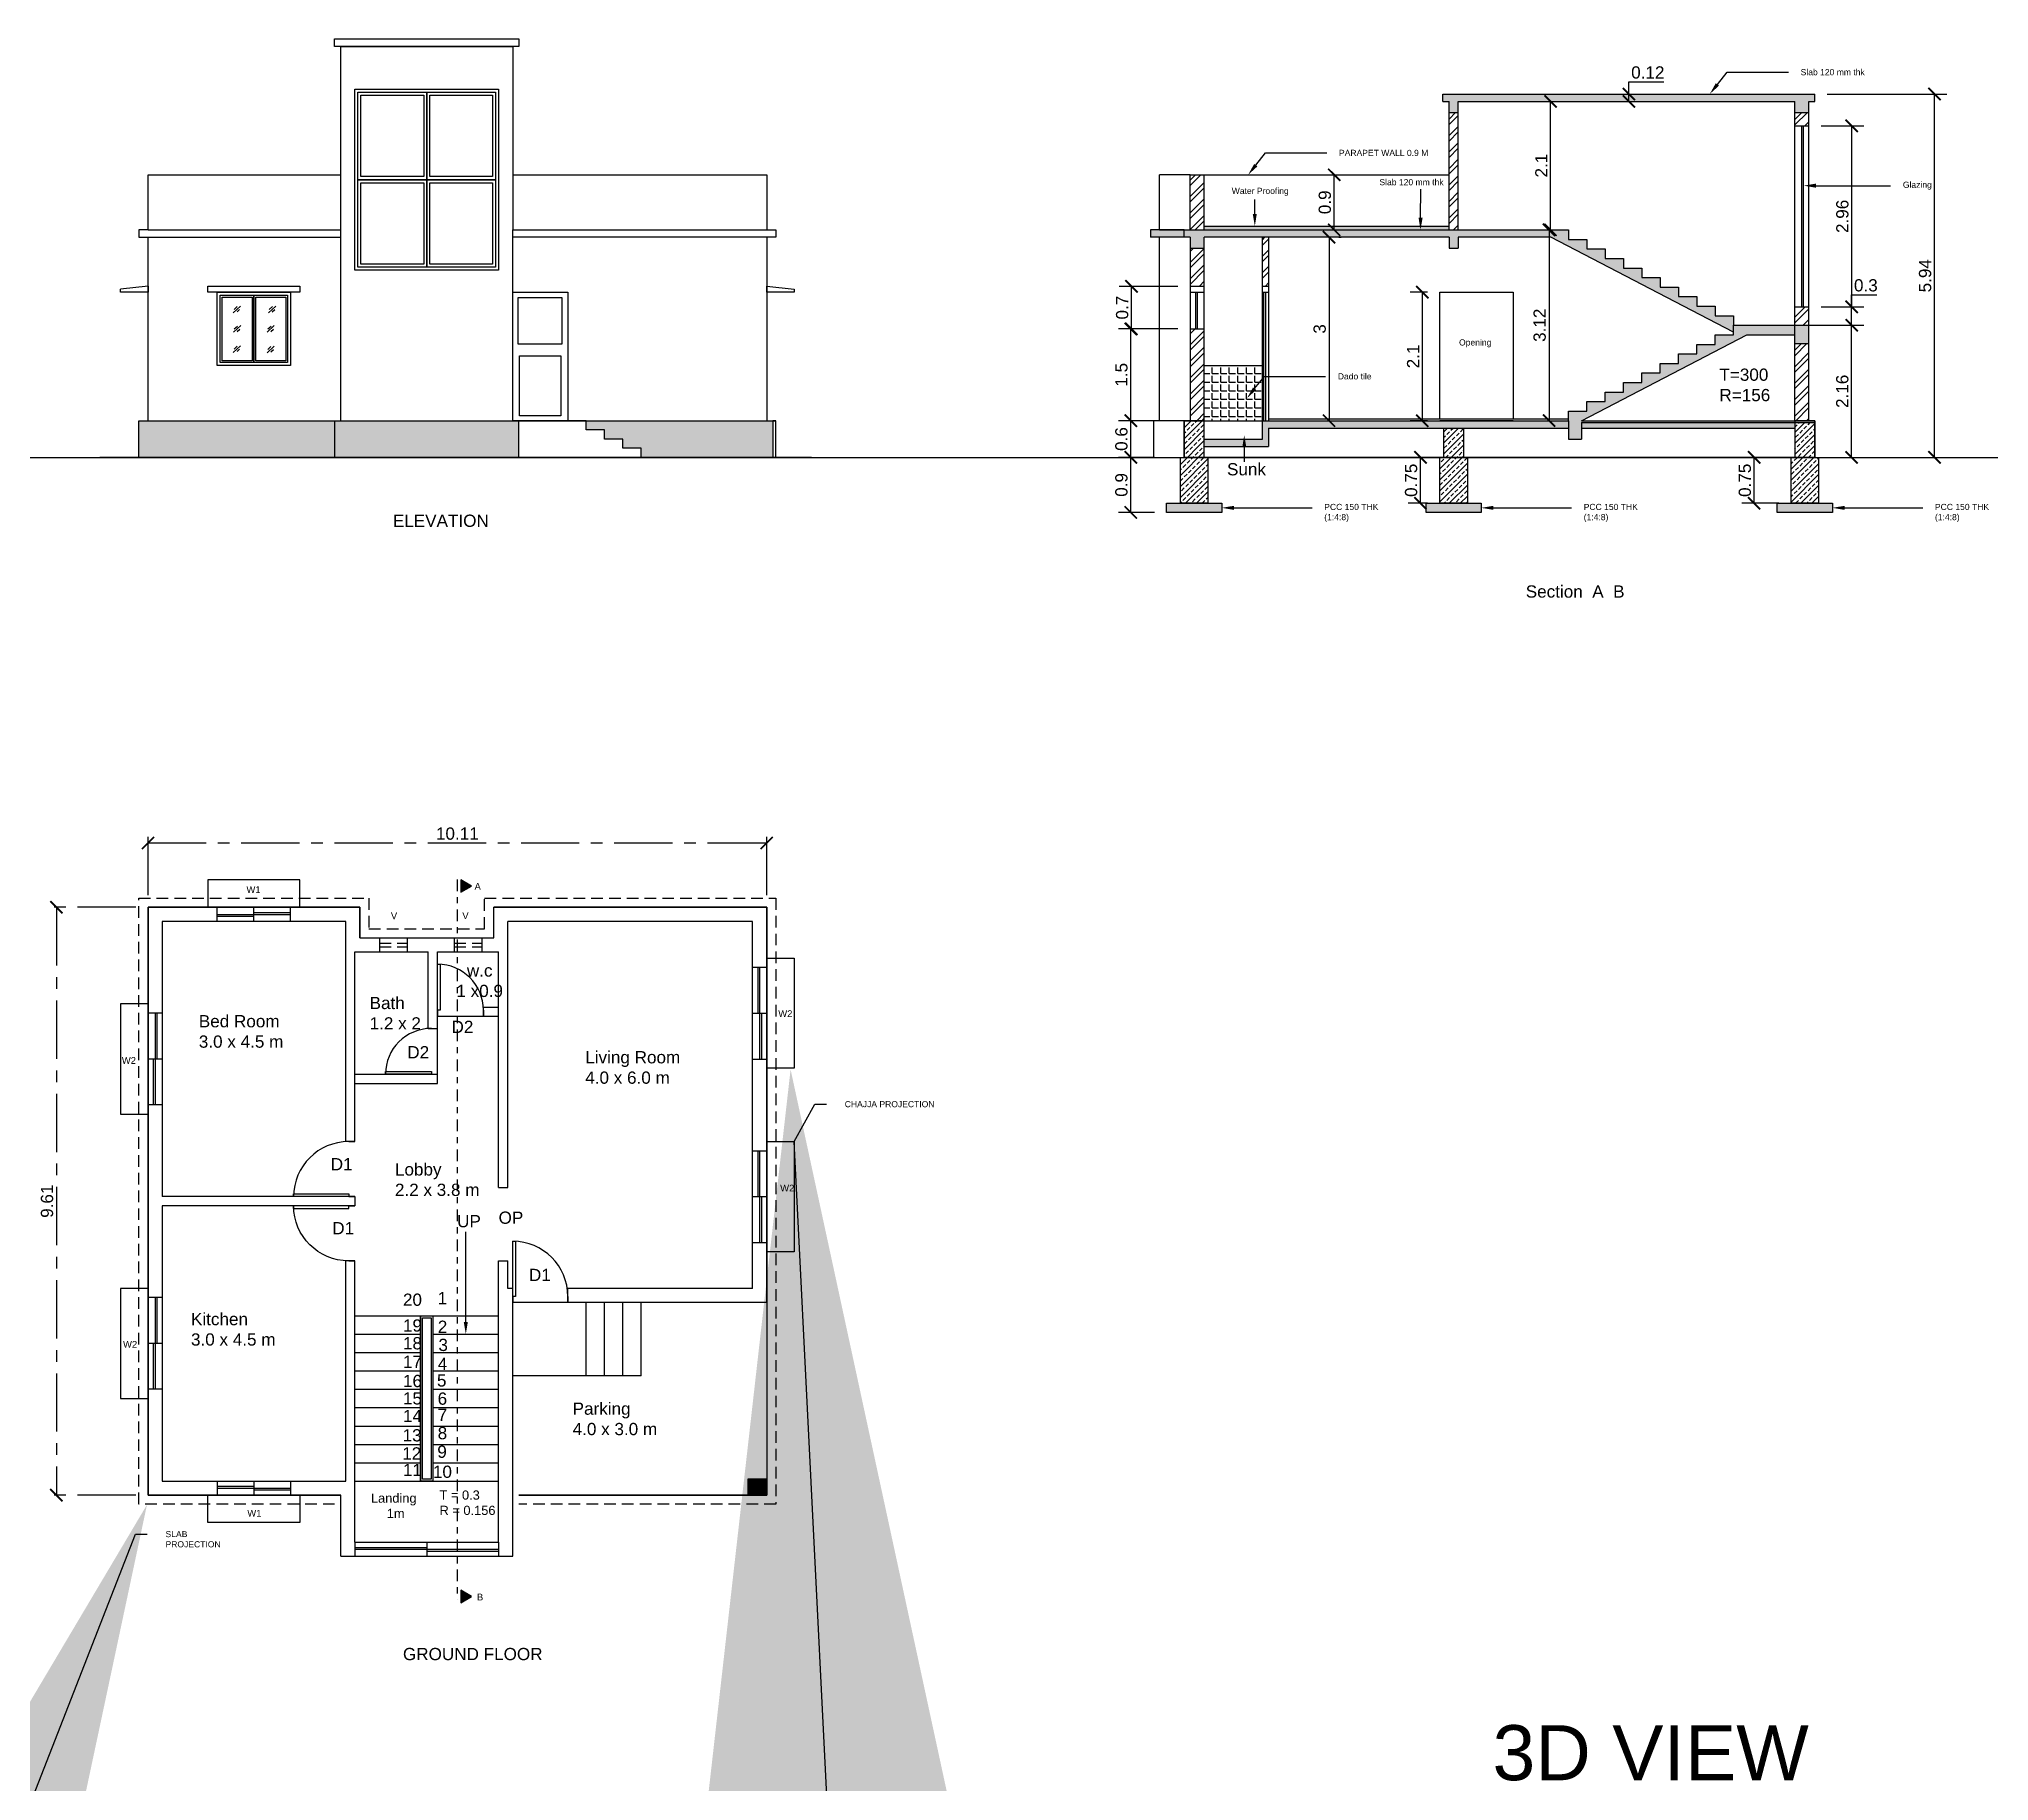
# Model space of a CAD drawing. Header units: metres. Extents: x 2845 to 2934, y 1411 to 1538.
# Drawn here: x 2893.83 to 2925.7, y 1503.21 to 1531.69 of the extents above; entities that cross this region are included whole.
import ezdxf
from ezdxf import colors
from ezdxf.entities.mleader import LeaderData, LeaderLine
from ezdxf.math import Vec2, Vec3

# ---------------------------------------------------------------- set-up
doc = ezdxf.new("R2010")
doc.units = ezdxf.units.M
doc.header["$LTSCALE"] = 0.03
doc.linetypes.add('CENTER', pattern=[50.8, 31.75, -6.35, 6.35, -6.35])
doc.linetypes.add('HIDDEN', pattern=[9.525, 6.35, -3.175])
doc.styles.get("Standard").update_dxf_attribs({"font": 'arial.ttf'})
doc.dimstyles.new('ISO-25', dxfattribs={"dimtxt": 0.2, "dimasz": 0.2, "dimexe": 0.2, "dimexo": 0.2, "dimgap": 0.05, "dimtad": 1, "dimtoh": 1, "dimdsep": 46, "dimtxsty": 'Standard', "dimblk": 'ARCHTICK', "dimcen": 2.5, "dimclrt": 2, "dimadec": 0, "dimazin": 0, "dimtfac": 1, "dimtmove": 0, "dimatfit": 3, "dimfxl": 1, "dimarcsym": 0})

msp = doc.modelspace()

# ---------------------------------------------------------------- texts
at = {"color": 7, "true_color": 0xffffff, "attachment_point": 1}
for s, insert, char_height in [('Slab 120 mm thk', (2915.734, 1529.403, 4.362), 0.1), ('Water Proofing', (2913.32, 1529.261, 4.362), 0.1), ('Sunk', (2913.243, 1524.76, 4.362), 0.2)]:
    msp.add_mtext(s, dxfattribs=dict(at, insert=insert, char_height=char_height))
for s, width, heights, insert, char_height in [('Opening', 0.94516, [0.418], (2917.035, 1526.783, 4.362), 0.1), ('T=300\\PR=156', 0.98996, [2.488], (2921.29, 1526.306, 4.362), 0.2), ('3D VIEW', 5.5272, [2.5], (2917.582, 1504.127), 0.9)]:
    msp.add_mtext_dynamic_manual_height_columns(s, width=width, gutter_width=12.5, heights=heights, dxfattribs=dict(at, insert=insert, char_height=char_height))
at = {"attachment_point": 1}
for s, width, heights, insert, char_height in [('{\\C52;\\c3000776;ELEVATION}', 2.56798, [0.957], (2899.611, 1523.918), 0.2), ('{\\C52;\\c3000776;Section  A  B}', 2.56798, [0.957], (2918.125, 1522.761, 4.362), 0.2), ('W1', 0.36393, [1.556], (2897.219, 1517.842), 0.11), ('  A', 0.28882, [0.198], (2900.861, 1517.895), 0.11), ('  V', 0.28882, [0.198], (2899.494, 1517.414), 0.11), ('  V', 0.28882, [0.198], (2900.661, 1517.415), 0.11), ('\\pxqc;w.c\\P1 x0.9', 1.25046, [0.786], (2900.405, 1516.565), 0.2), ('Bath\\P1.2 x 2', 0.86507, [0.609], (2899.231, 1516.034), 0.2), ('Bed Room\\P3.0 x 4.5 m', 1.59422, [0.907], (2896.44, 1515.736), 0.2), ('D2', 0.61013, [0.471], (2900.57, 1515.644), 0.2), ('W2', 0.36393, [1.556], (2905.91, 1515.815), 0.11), ('W2', 0.36393, [1.556], (2895.182, 1515.049), 0.11), ('D2', 0.61013, [0.471], (2899.847, 1515.229), 0.2), ('Living Room\\P4.0 x 6.0 m', 1.76605, [0.601], (2902.755, 1515.147), 0.2), ('D1', 0.61013, [0.471], (2898.596, 1513.398), 0.2), ('Lobby\\P2.2 x 3.8 m', 1.39973, [0.889], (2899.645, 1513.313), 0.2), ('W2', 0.36393, [1.556], (2905.941, 1512.962), 0.11), ('OP', 0.61013, [0.471], (2901.339, 1512.524), 0.2), ('D1', 0.61013, [0.471], (2898.621, 1512.352), 0.2), ('D1', 0.61013, [0.471], (2901.835, 1511.588), 0.2), ('20', 0.34236, [0.291], (2899.776, 1511.183), 0.2), (' 1', 0.34236, [0.291], (2900.265, 1511.209), 0.2), ('Kitchen\\P3.0 x 4.5 m', 1.66344, [0.977], (2896.312, 1510.866), 0.2), ('19', 0.34236, [0.291], (2899.776, 1510.761), 0.2), (' 2', 0.34236, [0.291], (2900.268, 1510.741), 0.2), ('W2', 0.36393, [1.556], (2895.202, 1510.409), 0.11), ('18', 0.34236, [0.291], (2899.776, 1510.471), 0.2), (' 3', 0.34236, [0.291], (2900.278, 1510.444), 0.2), ('17', 0.34236, [0.291], (2899.776, 1510.169), 0.2), (' 4', 0.34236, [0.291], (2900.268, 1510.135), 0.2), ('16', 0.34236, [0.291], (2899.776, 1509.854), 0.2), ('15', 0.34236, [0.291], (2899.776, 1509.57), 0.2), (' 5', 0.34236, [0.291], (2900.254, 1509.863), 0.2), (' 6', 0.34236, [0.291], (2900.265, 1509.566), 0.2), ('14', 0.34236, [0.291], (2899.776, 1509.281), 0.2), (' 7', 0.34236, [0.291], (2900.265, 1509.299), 0.2), ('Parking \\P4.0 x 3.0 m', 1.92057, [0.957], (2902.549, 1509.402), 0.2), ('13', 0.34236, [0.291], (2899.77, 1508.966), 0.2), (' 8', 0.34236, [0.291], (2900.266, 1509.002), 0.2), ('12', 0.34236, [0.291], (2899.764, 1508.67), 0.2), (' 9', 0.34236, [0.291], (2900.26, 1508.698), 0.2), ('11', 0.34236, [0.291], (2899.776, 1508.399), 0.2), ('10', 0.34236, [0.291], (2900.266, 1508.37), 0.2), ('T = 0.3\\PR = 0.156', 1.00294, [0.683], (2900.374, 1507.964), 0.15), ('W1', 0.36393, [1.556], (2897.233, 1507.647), 0.11), ('Landing\\P\\pxqc;1m', 0.80723, [0.731], (2899.253, 1507.914), 0.15), ('  B', 0.28882, [0.198], (2900.9, 1506.276), 0.11), ('{\\C52;\\c3000776;GROUND FLOOR}', 2.56798, [0.957], (2899.776, 1505.39), 0.2), ('{\\C52;\\c3000776;GROUND FLOOR}', 2.56798, [0.957], (2899.776, 1505.39), 0.2)]:
    msp.add_mtext_dynamic_manual_height_columns(s, width=width, gutter_width=12.5, heights=heights, dxfattribs=dict(at, insert=insert, char_height=char_height))
at = {"linetype": 'CENTER', "insert": (2900.661, 1512.467), "char_height": 0.2, "attachment_point": 1}
msp.add_mtext('UP', dxfattribs=at)

# ---------------------------------------------------------------- blocks, each defined once
blk = doc.blocks.new('*U3')
for p, q in [((0, 0), (0, -100)), ((900, 0), (900, -100))]:
    blk.add_line(p, q)
blk.add_lwpolyline([(0, 0), (0, 900), (43.75, 900), (43.75, 0)], close=True)
blk.add_arc((0, 0), 900, 0, 90)
blk = doc.blocks.new('*U2')
for p, q in [((0, 0), (0, -100)), ((750, 0), (750, -100))]:
    blk.add_line(p, q)
blk.add_lwpolyline([(0, 0), (0, 750), (43.75, 750), (43.75, 0)], close=True)
blk.add_arc((0, 0), 750, 0, 90)
blk = doc.blocks.new('_ArchTick')
at = {"color": 0, "linetype": 'ByBlock', "const_width": 0.15}
blk.add_lwpolyline([(-0.5, -0.5), (0.5, 0.5)], dxfattribs=at)
blk = doc.blocks.new('*D59')
at = {"color": 0, "linetype": 'CENTER', "lineweight": -2, "transparency": 16777216}
for p, q in [((2895.41, 1517.498), (2893.912, 1517.498)), ((2894.112, 1517.498), (2894.112, 1507.888)), ((2895.41, 1507.888), (2893.912, 1507.888))]:
    blk.add_line(p, q, dxfattribs=at)
at = {"layer": 'Defpoints', "color": 0, "linetype": 'CENTER', "transparency": 16777216}
for p in [(2895.61, 1517.498), (2894.112, 1507.888), (2895.61, 1507.888)]:
    blk.add_point(p, dxfattribs=at)
at = {"color": 0, "linetype": 'CENTER', "lineweight": -2, "transparency": 16777216, "xscale": 0.2, "yscale": 0.2, "zscale": 0.2}
for p, rotation in [((2894.112, 1517.498), 90), ((2894.112, 1507.888), 270)]:
    blk.add_blockref('_ArchTick', p, dxfattribs=dict(at, rotation=rotation))
at = {"color": 2, "linetype": 'CENTER', "transparency": 16777216, "insert": (2893.96, 1512.693), "char_height": 0.2, "attachment_point": 5, "rotation": 90}
blk.add_mtext('9.61', dxfattribs=at)
blk = doc.blocks.new('*D60')
at = {"color": 0, "linetype": 'CENTER', "lineweight": -2, "transparency": 16777216}
for p, q in [((2895.61, 1517.698), (2895.61, 1518.75)), ((2895.61, 1518.55), (2905.72, 1518.55)), ((2905.72, 1517.698), (2905.72, 1518.75))]:
    blk.add_line(p, q, dxfattribs=at)
at = {"layer": 'Defpoints', "color": 0, "linetype": 'CENTER', "transparency": 16777216}
for p in [(2905.72, 1518.55), (2895.61, 1517.498), (2905.72, 1517.498)]:
    blk.add_point(p, dxfattribs=at)
at = {"color": 0, "linetype": 'CENTER', "lineweight": -2, "transparency": 16777216, "xscale": 0.2, "yscale": 0.2, "zscale": 0.2, "rotation": 180}
blk.add_blockref('_ArchTick', (2895.61, 1518.55), dxfattribs=at)
at = {"color": 0, "linetype": 'CENTER', "lineweight": -2, "transparency": 16777216, "xscale": 0.2, "yscale": 0.2, "zscale": 0.2}
blk.add_blockref('_ArchTick', (2905.72, 1518.55), dxfattribs=at)
at = {"color": 2, "linetype": 'CENTER', "transparency": 16777216, "insert": (2900.665, 1518.702), "char_height": 0.2, "attachment_point": 5}
blk.add_mtext('10.11', dxfattribs=at)
blk = doc.blocks.new('*D51')
at = {"color": 0, "lineweight": -2, "transparency": 16777216}
for p, q in [((2912.056, 1524.854), (2911.47, 1524.854)), ((2911.67, 1523.954), (2911.67, 1524.854)), ((2912.056, 1523.954), (2911.47, 1523.954))]:
    blk.add_line(p, q, dxfattribs=at)
at = {"layer": 'Defpoints', "color": 0, "transparency": 16777216}
for p in [(2911.67, 1524.854), (2912.256, 1524.854), (2912.256, 1523.954)]:
    blk.add_point(p, dxfattribs=at)
at = {"color": 0, "lineweight": -2, "transparency": 16777216, "xscale": 0.2, "yscale": 0.2, "zscale": 0.2}
for p, rotation in [((2911.67, 1524.854), 90), ((2911.67, 1523.954), 270)]:
    blk.add_blockref('_ArchTick', p, dxfattribs=dict(at, rotation=rotation))
at = {"color": 2, "transparency": 16777216, "insert": (2911.518, 1524.404), "char_height": 0.2, "attachment_point": 5, "rotation": 90}
blk.add_mtext('0.9', dxfattribs=at)
blk = doc.blocks.new('*D52')
at = {"color": 0, "lineweight": -2, "transparency": 16777216}
for p, q in [((2911.841, 1525.454), (2911.47, 1525.454)), ((2911.67, 1524.854), (2911.67, 1525.454)), ((2911.841, 1524.854), (2911.47, 1524.854))]:
    blk.add_line(p, q, dxfattribs=at)
at = {"layer": 'Defpoints', "color": 0, "transparency": 16777216}
for p in [(2911.67, 1525.454), (2912.041, 1525.454), (2912.041, 1524.854)]:
    blk.add_point(p, dxfattribs=at)
at = {"color": 0, "lineweight": -2, "transparency": 16777216, "xscale": 0.2, "yscale": 0.2, "zscale": 0.2}
for p, rotation in [((2911.67, 1525.454), 90), ((2911.67, 1524.854), 270)]:
    blk.add_blockref('_ArchTick', p, dxfattribs=dict(at, rotation=rotation))
at = {"color": 2, "transparency": 16777216, "insert": (2911.518, 1525.154), "char_height": 0.2, "attachment_point": 5, "rotation": 90}
blk.add_mtext('0.6', dxfattribs=at)
blk = doc.blocks.new('*D53')
at = {"color": 0, "lineweight": -2, "transparency": 16777216}
for p, q in [((2912.441, 1526.954), (2911.47, 1526.954)), ((2911.67, 1525.454), (2911.67, 1526.954)), ((2912.441, 1525.454), (2911.47, 1525.454))]:
    blk.add_line(p, q, dxfattribs=at)
at = {"layer": 'Defpoints', "color": 0, "transparency": 16777216}
for p in [(2911.67, 1526.954), (2912.641, 1526.954), (2912.641, 1525.454)]:
    blk.add_point(p, dxfattribs=at)
at = {"color": 0, "lineweight": -2, "transparency": 16777216, "xscale": 0.2, "yscale": 0.2, "zscale": 0.2}
for p, rotation in [((2911.67, 1526.954), 90), ((2911.67, 1525.454), 270)]:
    blk.add_blockref('_ArchTick', p, dxfattribs=dict(at, rotation=rotation))
at = {"color": 2, "transparency": 16777216, "insert": (2911.518, 1526.204), "char_height": 0.2, "attachment_point": 5, "rotation": 90}
blk.add_mtext('1.5', dxfattribs=at)
blk = doc.blocks.new('*D44')
at = {"color": 0, "lineweight": -2, "transparency": 16777216}
for p, q in [((2912.441, 1527.65), (2911.482, 1527.65)), ((2911.682, 1526.954), (2911.682, 1527.65)), ((2912.441, 1526.954), (2911.482, 1526.954))]:
    blk.add_line(p, q, dxfattribs=at)
at = {"layer": 'Defpoints', "color": 0, "transparency": 16777216}
for p in [(2911.682, 1527.65), (2912.641, 1527.65), (2912.641, 1526.954)]:
    blk.add_point(p, dxfattribs=at)
at = {"color": 0, "lineweight": -2, "transparency": 16777216, "xscale": 0.2, "yscale": 0.2, "zscale": 0.2}
for p, rotation in [((2911.682, 1527.65), 90), ((2911.682, 1526.954), 270)]:
    blk.add_blockref('_ArchTick', p, dxfattribs=dict(at, rotation=rotation))
at = {"color": 2, "transparency": 16777216, "insert": (2911.53, 1527.302), "char_height": 0.2, "attachment_point": 5, "rotation": 90}
blk.add_mtext('0.7', dxfattribs=at)
blk = doc.blocks.new('*D46')
at = {"color": 0, "lineweight": -2, "transparency": 16777216}
for p, q in [((2914.91, 1528.454), (2914.91, 1525.454)), ((2915.071, 1528.454), (2915.11, 1528.454)), ((2915.071, 1525.454), (2915.11, 1525.454))]:
    blk.add_line(p, q, dxfattribs=at)
at = {"layer": 'Defpoints', "color": 0, "transparency": 16777216}
for p in [(2914.871, 1528.454, 4.362), (2914.871, 1525.454), (2914.91, 1525.454)]:
    blk.add_point(p, dxfattribs=at)
at = {"color": 0, "lineweight": -2, "transparency": 16777216, "xscale": 0.2, "yscale": 0.2, "zscale": 0.2}
for p, rotation in [((2914.91, 1528.454), 90), ((2914.91, 1525.454), 270)]:
    blk.add_blockref('_ArchTick', p, dxfattribs=dict(at, rotation=rotation))
at = {"color": 2, "transparency": 16777216, "insert": (2914.758, 1526.954), "char_height": 0.2, "attachment_point": 5, "rotation": 90}
blk.add_mtext('3', dxfattribs=at)
blk = doc.blocks.new('*D47')
at = {"color": 0, "lineweight": -2, "transparency": 16777216}
for p, q in [((2916.521, 1527.554), (2916.234, 1527.554)), ((2916.434, 1527.554), (2916.434, 1525.454)), ((2916.521, 1525.454), (2916.234, 1525.454))]:
    blk.add_line(p, q, dxfattribs=at)
at = {"layer": 'Defpoints', "color": 0, "transparency": 16777216}
for p in [(2916.721, 1527.554), (2916.434, 1525.454), (2916.721, 1525.454)]:
    blk.add_point(p, dxfattribs=at)
at = {"color": 0, "lineweight": -2, "transparency": 16777216, "xscale": 0.2, "yscale": 0.2, "zscale": 0.2}
for p, rotation in [((2916.434, 1527.554), 90), ((2916.434, 1525.454), 270)]:
    blk.add_blockref('_ArchTick', p, dxfattribs=dict(at, rotation=rotation))
at = {"color": 2, "transparency": 16777216, "insert": (2916.284, 1526.504), "char_height": 0.2, "attachment_point": 5, "rotation": 90}
blk.add_mtext('2.1', dxfattribs=at)
blk = doc.blocks.new('*D48')
at = {"color": 0, "lineweight": -2, "transparency": 16777216}
for p, q in [((2918.506, 1528.574), (2918.506, 1525.454)), ((2918.507, 1528.574), (2918.706, 1528.574)), ((2918.507, 1525.454), (2918.706, 1525.454))]:
    blk.add_line(p, q, dxfattribs=at)
at = {"layer": 'Defpoints', "color": 0, "transparency": 16777216}
for p in [(2918.307, 1528.574), (2918.307, 1525.454), (2918.506, 1525.454)]:
    blk.add_point(p, dxfattribs=at)
at = {"color": 0, "lineweight": -2, "transparency": 16777216, "xscale": 0.2, "yscale": 0.2, "zscale": 0.2}
for p, rotation in [((2918.506, 1528.574), 90), ((2918.506, 1525.454), 270)]:
    blk.add_blockref('_ArchTick', p, dxfattribs=dict(at, rotation=rotation))
at = {"color": 2, "transparency": 16777216, "insert": (2918.353, 1527.014), "char_height": 0.2, "attachment_point": 5, "rotation": 90}
blk.add_mtext('3.12', dxfattribs=at)
blk = doc.blocks.new('*D49')
at = {"color": 0, "lineweight": -2, "transparency": 16777216}
for p, q in [((2918.53, 1528.574), (2918.53, 1530.674)), ((2918.706, 1530.674), (2918.73, 1530.674)), ((2918.706, 1528.574), (2918.73, 1528.574))]:
    blk.add_line(p, q, dxfattribs=at)
at = {"layer": 'Defpoints', "color": 0, "transparency": 16777216}
for p in [(2918.506, 1530.674, 4.362), (2918.53, 1530.674), (2918.506, 1528.574)]:
    blk.add_point(p, dxfattribs=at)
at = {"color": 0, "lineweight": -2, "transparency": 16777216, "xscale": 0.2, "yscale": 0.2, "zscale": 0.2}
for p, rotation in [((2918.53, 1530.674), 90), ((2918.53, 1528.574), 270)]:
    blk.add_blockref('_ArchTick', p, dxfattribs=dict(at, rotation=rotation))
at = {"color": 2, "transparency": 16777216, "insert": (2918.38, 1529.624), "char_height": 0.2, "attachment_point": 5, "rotation": 90}
blk.add_mtext('2.1', dxfattribs=at)
blk = doc.blocks.new('*D50')
at = {"color": 0, "lineweight": -2, "transparency": 16777216}
for p, q in [((2919.811, 1530.794), (2919.811, 1530.994)), ((2919.811, 1530.994), (2920.379, 1530.994)), ((2919.811, 1530.674), (2919.811, 1530.794)), ((2919.971, 1530.674), (2920.011, 1530.674))]:
    blk.add_line(p, q, dxfattribs=at)
at = {"layer": 'Defpoints', "color": 0, "transparency": 16777216}
for p in [(2919.771, 1530.674), (2919.811, 1530.794), (2919.811, 1530.794)]:
    blk.add_point(p, dxfattribs=at)
at = {"color": 0, "lineweight": -2, "transparency": 16777216, "xscale": 0.2, "yscale": 0.2, "zscale": 0.2}
for p, rotation in [((2919.811, 1530.794), 90), ((2919.811, 1530.674), 270)]:
    blk.add_blockref('_ArchTick', p, dxfattribs=dict(at, rotation=rotation))
at = {"color": 2, "transparency": 16777216, "insert": (2920.12, 1531.146), "char_height": 0.2, "attachment_point": 5}
blk.add_mtext('0.12', dxfattribs=at)
blk = doc.blocks.new('*D54')
at = {"color": 0, "lineweight": -2, "transparency": 16777216}
for p, q in [((2916.521, 1524.854), (2916.204, 1524.854)), ((2916.404, 1524.104), (2916.404, 1524.854)), ((2916.521, 1524.104), (2916.204, 1524.104))]:
    blk.add_line(p, q, dxfattribs=at)
at = {"layer": 'Defpoints', "color": 0, "transparency": 16777216}
for p in [(2916.404, 1524.854), (2916.721, 1524.854), (2916.721, 1524.104)]:
    blk.add_point(p, dxfattribs=at)
at = {"color": 0, "lineweight": -2, "transparency": 16777216, "xscale": 0.2, "yscale": 0.2, "zscale": 0.2}
for p, rotation in [((2916.404, 1524.854), 90), ((2916.404, 1524.104), 270)]:
    blk.add_blockref('_ArchTick', p, dxfattribs=dict(at, rotation=rotation))
at = {"color": 2, "transparency": 16777216, "insert": (2916.252, 1524.479), "char_height": 0.2, "attachment_point": 5, "rotation": 90}
blk.add_mtext('0.75', dxfattribs=at)
blk = doc.blocks.new('*D55')
at = {"color": 0, "lineweight": -2, "transparency": 16777216}
for p, q in [((2922.261, 1524.854), (2921.658, 1524.854)), ((2921.858, 1524.104), (2921.858, 1524.854)), ((2922.261, 1524.104), (2921.658, 1524.104))]:
    blk.add_line(p, q, dxfattribs=at)
at = {"layer": 'Defpoints', "color": 0, "transparency": 16777216}
for p in [(2921.858, 1524.854), (2922.461, 1524.854), (2922.461, 1524.104)]:
    blk.add_point(p, dxfattribs=at)
at = {"color": 0, "lineweight": -2, "transparency": 16777216, "xscale": 0.2, "yscale": 0.2, "zscale": 0.2}
for p, rotation in [((2921.858, 1524.854), 90), ((2921.858, 1524.104), 270)]:
    blk.add_blockref('_ArchTick', p, dxfattribs=dict(at, rotation=rotation))
at = {"color": 2, "transparency": 16777216, "insert": (2921.706, 1524.479), "char_height": 0.2, "attachment_point": 5, "rotation": 90}
blk.add_mtext('0.75', dxfattribs=at)
blk = doc.blocks.new('*D56')
at = {"color": 0, "lineweight": -2, "transparency": 16777216}
for p, q in [((2922.721, 1527.014), (2923.651, 1527.014)), ((2923.451, 1524.854), (2923.451, 1527.014)), ((2922.661, 1524.854), (2923.651, 1524.854))]:
    blk.add_line(p, q, dxfattribs=at)
at = {"layer": 'Defpoints', "color": 0, "transparency": 16777216}
for p in [(2922.521, 1527.014, 4.362), (2923.451, 1527.014), (2922.461, 1524.854)]:
    blk.add_point(p, dxfattribs=at)
at = {"color": 0, "lineweight": -2, "transparency": 16777216, "xscale": 0.2, "yscale": 0.2, "zscale": 0.2}
for p, rotation in [((2923.451, 1527.014), 90), ((2923.451, 1524.854), 270)]:
    blk.add_blockref('_ArchTick', p, dxfattribs=dict(at, rotation=rotation))
at = {"color": 2, "transparency": 16777216, "insert": (2923.299, 1525.934), "char_height": 0.2, "attachment_point": 5, "rotation": 90}
blk.add_mtext('2.16', dxfattribs=at)
blk = doc.blocks.new('*D57')
at = {"color": 0, "lineweight": -2, "transparency": 16777216}
for p, q in [((2923.451, 1527.314), (2923.451, 1527.514)), ((2923.451, 1527.514), (2923.865, 1527.514)), ((2922.951, 1527.314), (2923.651, 1527.314)), ((2923.451, 1527.014), (2923.451, 1527.314)), ((2922.951, 1527.014), (2923.651, 1527.014))]:
    blk.add_line(p, q, dxfattribs=at)
at = {"layer": 'Defpoints', "color": 0, "transparency": 16777216}
for p in [(2922.751, 1527.314, 4.362), (2923.451, 1527.314), (2922.751, 1527.014)]:
    blk.add_point(p, dxfattribs=at)
at = {"color": 0, "lineweight": -2, "transparency": 16777216, "xscale": 0.2, "yscale": 0.2, "zscale": 0.2}
for p, rotation in [((2923.451, 1527.314), 90), ((2923.451, 1527.014), 270)]:
    blk.add_blockref('_ArchTick', p, dxfattribs=dict(at, rotation=rotation))
at = {"color": 2, "transparency": 16777216, "insert": (2923.683, 1527.666), "char_height": 0.2, "attachment_point": 5}
blk.add_mtext('0.3', dxfattribs=at)
blk = doc.blocks.new('*D58')
at = {"color": 0, "lineweight": -2, "transparency": 16777216}
for p, q in [((2922.951, 1530.274), (2923.652, 1530.274)), ((2923.452, 1527.314), (2923.452, 1530.274)), ((2923.651, 1527.314), (2923.652, 1527.314))]:
    blk.add_line(p, q, dxfattribs=at)
at = {"layer": 'Defpoints', "color": 0, "transparency": 16777216}
for p in [(2922.751, 1530.274, 4.362), (2923.452, 1530.274), (2923.451, 1527.314)]:
    blk.add_point(p, dxfattribs=at)
at = {"color": 0, "lineweight": -2, "transparency": 16777216, "xscale": 0.2, "yscale": 0.2, "zscale": 0.2}
for p, rotation in [((2923.452, 1530.274), 90), ((2923.452, 1527.314), 270)]:
    blk.add_blockref('_ArchTick', p, dxfattribs=dict(at, rotation=rotation))
at = {"color": 2, "transparency": 16777216, "insert": (2923.3, 1528.794), "char_height": 0.2, "attachment_point": 5, "rotation": 90}
blk.add_mtext('2.96', dxfattribs=at)
blk = doc.blocks.new('*D45')
at = {"color": 0, "lineweight": -2, "transparency": 16777216}
for p, q in [((2923.051, 1530.794), (2925.004, 1530.794)), ((2924.804, 1524.854), (2924.804, 1530.794)), ((2922.661, 1524.854), (2925.004, 1524.854))]:
    blk.add_line(p, q, dxfattribs=at)
at = {"layer": 'Defpoints', "color": 0, "transparency": 16777216}
for p in [(2922.851, 1530.794, 4.362), (2924.804, 1530.794), (2922.461, 1524.854)]:
    blk.add_point(p, dxfattribs=at)
at = {"color": 0, "lineweight": -2, "transparency": 16777216, "xscale": 0.2, "yscale": 0.2, "zscale": 0.2}
for p, rotation in [((2924.804, 1530.794), 90), ((2924.804, 1524.854), 270)]:
    blk.add_blockref('_ArchTick', p, dxfattribs=dict(at, rotation=rotation))
at = {"color": 2, "transparency": 16777216, "insert": (2924.652, 1527.824), "char_height": 0.2, "attachment_point": 5, "rotation": 90}
blk.add_mtext('5.94', dxfattribs=at)
blk = doc.blocks.new('*D43')
at = {"color": 0, "lineweight": -2, "transparency": 16777216}
for p, q in [((2914.919, 1529.474), (2915.194, 1529.474)), ((2914.994, 1528.574), (2914.994, 1529.474)), ((2914.919, 1528.574), (2915.194, 1528.574))]:
    blk.add_line(p, q, dxfattribs=at)
at = {"layer": 'Defpoints', "color": 0, "transparency": 16777216}
for p in [(2914.719, 1529.474), (2914.994, 1529.474), (2914.719, 1528.574)]:
    blk.add_point(p, dxfattribs=at)
at = {"color": 0, "lineweight": -2, "transparency": 16777216, "xscale": 0.2, "yscale": 0.2, "zscale": 0.2}
for p, rotation in [((2914.994, 1529.474), 90), ((2914.994, 1528.574), 270)]:
    blk.add_blockref('_ArchTick', p, dxfattribs=dict(at, rotation=rotation))
at = {"color": 2, "transparency": 16777216, "insert": (2914.842, 1529.024), "char_height": 0.2, "attachment_point": 5, "rotation": 90}
blk.add_mtext('0.9', dxfattribs=at)

# ---------------------------------------------------------------- dimensions: what is measured, and where the dimension line sits
at = {"color": 7, "true_color": 0xffffff}
for base, p1, p2, picture, middle in [((2919.811, 1530.794, 4.362), (2919.771, 1530.674, 4.362), (2919.811, 1530.794, 4.362), '*D50', (2920.12, 1531.146, 4.362)), ((2918.53, 1530.674), (2918.506, 1528.574), (2918.506, 1530.674, 4.362), '*D49', (2918.38, 1529.624)), ((2924.804, 1530.794), (2922.461, 1524.854), (2922.851, 1530.794, 4.362), '*D45', (2924.652, 1527.824)), ((2923.452, 1530.274), (2923.451, 1527.314), (2922.751, 1530.274, 4.362), '*D58', (2923.3, 1528.794)), ((2914.994, 1529.474), (2914.719, 1528.574), (2914.719, 1529.474), '*D43', (2914.842, 1529.024)), ((2918.506, 1525.454), (2918.307, 1528.574), (2918.307, 1525.454), '*D48', (2918.353, 1527.014)), ((2914.91, 1525.454), (2914.871, 1528.454, 4.362), (2914.871, 1525.454), '*D46', (2914.758, 1526.954)), ((2911.682, 1527.65), (2912.641, 1526.954), (2912.641, 1527.65), '*D44', (2911.53, 1527.302)), ((2923.451, 1527.314), (2922.751, 1527.014), (2922.751, 1527.314, 4.362), '*D57', (2923.683, 1527.666)), ((2916.434, 1525.454, 4.362), (2916.721, 1527.554, 4.362), (2916.721, 1525.454, 4.362), '*D47', (2916.284, 1526.504, 4.362)), ((2923.451, 1527.014), (2922.461, 1524.854), (2922.521, 1527.014, 4.362), '*D56', (2923.299, 1525.934)), ((2911.67, 1526.954), (2912.641, 1525.454), (2912.641, 1526.954), '*D53', (2911.518, 1526.204)), ((2911.67, 1525.454), (2912.041, 1524.854), (2912.041, 1525.454), '*D52', (2911.518, 1525.154)), ((2911.67, 1524.854), (2912.256, 1523.954), (2912.256, 1524.854), '*D51', (2911.518, 1524.404)), ((2916.404, 1524.854, 4.362), (2916.721, 1524.104, 4.362), (2916.721, 1524.854, 4.362), '*D54', (2916.252, 1524.479, 4.362)), ((2921.858, 1524.854, 4.362), (2922.461, 1524.104, 4.362), (2922.461, 1524.854, 4.362), '*D55', (2921.706, 1524.479, 4.362))]:
    dim = msp.add_linear_dim(base=base, p1=p1, p2=p2, angle=90, dimstyle='ISO-25', dxfattribs=at)
    dim.commit()
    dim.dimension.update_dxf_attribs({"geometry": picture, "text_midpoint": middle})
at = {"linetype": 'CENTER'}
dim = msp.add_linear_dim(base=(2905.72, 1518.55), p1=(2895.61, 1517.498), p2=(2905.72, 1517.498), dimstyle='ISO-25', dxfattribs=at)
dim.commit()
dim.dimension.update_dxf_attribs({"geometry": '*D60', "text_midpoint": (2900.665, 1518.702)})
dim = msp.add_linear_dim(base=(2894.112, 1507.888), p1=(2895.61, 1517.498), p2=(2895.61, 1507.888), angle=90, dimstyle='ISO-25', dxfattribs=at)
dim.commit()
dim.dimension.update_dxf_attribs({"geometry": '*D59', "text_midpoint": (2893.96, 1512.693)})

# ---------------------------------------------------------------- hatches: boundary and pattern name
at = {"true_color": 0xddb3d4}
h = msp.add_hatch(dxfattribs=at)
h.set_pattern_fill('AR-CONC', color=254, scale=0.0005)
h.set_pattern_definition([(50, (-56.46199, 0), (0.0910923345, -0.0079695428), [0.009525, -0.104775]), (355, (-56.46199, 0), (-0.0176217107, 0.0955284226), [0.00762, -0.083820292]), (100.4514447, (-56.4544, -0.00066), (0.0734706235, 0.087558876), [0.0080950044, -0.0890451223]), (46.1842, (-56.46199, 0.0254), (0.1355395204, -0.021021164), [0.0142875, -0.1571625]), (96.6355576, (-56.4507, 0.02365), (0.118702067, 0.1237130623), [0.0121425116, -0.133567804]), (351.184151, (-56.46199, 0.0254), (0.118702067, 0.123713062), [0.0114299835, -0.125729866]), (21, (-56.44929, 0.01905), (0.0758071956, -0.0511325991), [0.009525, -0.104775]), (326, (-56.44929, 0.01905), (0.0309010142, 0.092093983), [0.00762, -0.08382]), (71.451445, (-56.44297, 0.01479), (0.1067082096, 0.0409613844), [0.0080950044, -0.0890449688]), (37.5, (-56.46199, 0), (0.00154430163, 0.04227751944), [0, -0.082804, 0, -0.08509, 0, -0.0841375]), (7.5, (-56.46199, 0), (0.03340983126, 0.0500902874), [0, -0.048514, 0, -0.080899, 0, -0.0320675]), (327.5, (-56.49031, 0), (0.0677952976, -0.002864372), [0, -0.03175, 0, -0.09906, 0, -0.131445]), (317.5, (-56.50301, 0), (0.0740645907, 0.0127132455), [0, -0.041275, 0, -0.065786, 0, -0.093345])])
h.paths.add_polyline_path([(2922.851, 1530.794), (2916.771, 1530.794), (2916.771, 1530.674), (2916.871, 1530.674), (2916.871, 1530.494), (2917.021, 1530.494), (2917.021, 1530.674), (2922.521, 1530.674), (2922.521, 1530.494), (2922.751, 1530.494), (2922.751, 1530.674), (2922.851, 1530.674)])
h.paths.add_polyline_path([(2912.541, 1528.574), (2911.991, 1528.574), (2911.991, 1528.454), (2912.541, 1528.454)])
h.paths.add_polyline_path([(2916.871, 1528.634), (2912.871, 1528.634), (2912.871, 1528.574), (2916.871, 1528.574)])
h.paths.add_polyline_path([(2922.751, 1527.014), (2922.521, 1527.014), (2922.521, 1526.714), (2922.751, 1526.714)])
h.paths.add_polyline_path([(2913.156, 1524.104), (2912.256, 1524.104), (2912.256, 1523.954), (2913.156, 1523.954)])
h.paths.add_polyline_path([(2917.396, 1524.104), (2916.496, 1524.104), (2916.496, 1523.954), (2917.396, 1523.954)])
h.paths.add_polyline_path([(2923.136, 1524.104), (2922.236, 1524.104), (2922.236, 1523.954), (2923.136, 1523.954)])
h.paths.add_polyline_path([(2918.821, 1528.574), (2912.541, 1528.574), (2912.541, 1528.454), (2912.641, 1528.454), (2912.641, 1528.274), (2912.871, 1528.274), (2912.871, 1528.454), (2916.871, 1528.454), (2916.871, 1528.274), (2917.021, 1528.274), (2917.021, 1528.454), (2918.535, 1528.454), (2921.521, 1526.901), (2921.521, 1527.014), (2921.521, 1527.17), (2921.221, 1527.17), (2921.221, 1527.326), (2920.921, 1527.326), (2920.921, 1527.482), (2920.621, 1527.482), (2920.621, 1527.638), (2920.321, 1527.638), (2920.321, 1527.794), (2920.021, 1527.794), (2920.021, 1527.95), (2919.721, 1527.95), (2919.721, 1528.106), (2919.421, 1528.106), (2919.421, 1528.262), (2919.121, 1528.262), (2919.121, 1528.418), (2918.821, 1528.418)])
h.paths.add_polyline_path([(2918.821, 1525.454), (2913.821, 1525.454), (2913.821, 1525.154), (2912.871, 1525.154), (2912.871, 1525.034), (2913.921, 1525.034), (2913.921, 1525.334), (2918.821, 1525.334)])
h.paths.add_polyline_path([(2922.521, 1525.424), (2919.038, 1525.424), (2919.038, 1525.334), (2922.521, 1525.334)], flags=17)
h.paths.add_polyline_path([(2921.738, 1526.858), (2922.521, 1526.858), (2922.521, 1527.014), (2921.521, 1527.014), (2921.521, 1526.901), (2921.521, 1526.858), (2921.221, 1526.858), (2921.221, 1526.702), (2920.921, 1526.702), (2920.921, 1526.546), (2920.621, 1526.546), (2920.621, 1526.39), (2920.321, 1526.39), (2920.321, 1526.234), (2920.021, 1526.234), (2920.021, 1526.078), (2919.721, 1526.078), (2919.721, 1525.922), (2919.421, 1525.922), (2919.421, 1525.766), (2919.121, 1525.766), (2919.121, 1525.61), (2918.821, 1525.61), (2918.821, 1525.454), (2918.821, 1525.334), (2918.821, 1525.154), (2919.038, 1525.154), (2919.038, 1525.424), (2922.521, 1525.424), (2922.521, 1525.454), (2919.038, 1525.454)])
at = {"true_color": 0xcd2027}
h = msp.add_hatch(dxfattribs=at)
h.set_pattern_fill('ANSI32', color=242, scale=0.02)
h.set_pattern_definition([(45, (-56.46199, 0), (-0.134703842, 0.134703842), []), (45, (-56.37219, 0), (-0.134703842, 0.134703842), [])])
h.paths.add_polyline_path([(2912.871, 1529.474), (2912.641, 1529.474), (2912.641, 1528.574), (2912.871, 1528.574)])
h.paths.add_polyline_path([(2912.871, 1528.274), (2912.641, 1528.274), (2912.641, 1527.654), (2912.871, 1527.654)])
h.paths.add_polyline_path([(2912.871, 1526.954), (2912.641, 1526.954), (2912.641, 1525.454), (2912.871, 1525.454)])
h.paths.add_polyline_path([(2917.021, 1530.494), (2916.871, 1530.494), (2916.871, 1528.574), (2917.021, 1528.574)])
h.paths.add_polyline_path([(2922.751, 1530.494), (2922.521, 1530.494), (2922.521, 1530.274), (2922.751, 1530.274)])
h.paths.add_polyline_path([(2922.751, 1527.314), (2922.521, 1527.314), (2922.521, 1527.014), (2922.751, 1527.014)])
h.paths.add_polyline_path([(2922.751, 1526.714), (2922.521, 1526.714), (2922.521, 1525.454), (2922.751, 1525.454)])
h.paths.add_polyline_path([(2913.921, 1528.454), (2913.821, 1528.454), (2913.821, 1527.654), (2913.921, 1527.654)])
at = {"true_color": 0xf1eb1f}
h = msp.add_hatch(dxfattribs=at)
h.set_pattern_fill('ANGLE', color=2, scale=0.02)
h.set_pattern_definition([(0, (-56.46199, 0), (0, 0.1397), [0.1016, -0.0381]), (90, (-56.46199, 0), (-0.1397, 9e-18), [0.1016, -0.0381])])
h.paths.add_polyline_path([(2912.871, 1526.354), (2912.871, 1525.454), (2913.821, 1525.454), (2913.821, 1526.354)])
at = {"true_color": 0x939598}
h = msp.add_hatch(dxfattribs=at)
h.set_pattern_fill('GRAVEL', color=252, scale=0.01)
h.set_pattern_definition([(228.0127875, (-56.27911, 0.254), (-2.03200000016, -2.28599999986), [0.034172144, -3.383048364]), (184.969741, (-56.30197, 0.2286), (3.047999998794, 0.25400001447), [0.058640472, -5.80540489]), (132.5104471, (-56.36039, 0.22352), (2.54000000107, -2.793999999025), [0.041348152, -4.09347228]), (267.273689, (-56.45945, 0.16002), (0.25400000053, 5.079999999973), [0.053400452, -5.286643743]), (292.8336542, (-56.46199, 0.10668), (-1.270000000106, 3.047999999956), [0.05236337, -5.183980775]), (357.273689, (-56.44167, 0.05842), (-5.079999999973, 0.25400000053), [0.053400452, -5.286643743]), (37.69424047, (-56.38833, 0.05588), (-3.301999999854, -2.54000000019), [0.070619366, -6.991311531]), (72.25532837, (-56.33245, 0.09906), (1.778000000478, 5.587999999848), [0.066671952, -6.60052566]), (121.4295656, (-56.31213, 0.16256), (-2.03200000029, 3.301999999823), [0.0535813, -5.30455457]), (175.2363583, (-56.34007, 0.20828), (2.79399999996, -0.25400000044), [0.061171328, -2.997393695]), (222.3974378, (-56.40103, 0.21336), (-3.047999999902, -2.794000000106), [0.079107792, -7.831677251]), (138.8140748, (-56.20799, 0.15748), (-1.7779999999, 1.52400000012), [0.027000454, -2.673056582]), (171.4692344, (-56.22831, 0.17526), (3.30200000009, -0.507999999424), [0.051368198, -5.0854639]), (225, (-56.27911, 0.18288), (-4e-17, -0.254), [0.035920934, -0.32328931]), (203.1985905, (-56.29689, 0.21336), (1.27000000003, 0.5079999999), [0.019344132, -1.915062237]), (291.8014095, (-56.31467, 0.20574), (-0.25400000005, 0.762), [0.027356562, -1.340475299]), (30.9637565, (-56.30451, 0.18034), (0.762, 0.508), [0.044431966, -1.436629815]), (161.5650512, (-56.26641, 0.2032), (0.508, -0.254), [0.032128714, -0.771089812]), (16.38954033, (-56.46199, 0.20574), (2.54, 0.762), [0.0450088, -4.455882667]), (70.34617594, (-56.41881, 0.21844), (-1.01600000009, -2.79399999997), [0.037759894, -3.738221568]), (293.1985905, (-56.26641, 0.254), (-0.5079999999, 1.27000000004), [0.03868801, -1.895718359]), (343.61045967, (-56.25117, 0.21844), (-2.540000000053, 0.76199999982), [0.0450088, -4.455882667]), (339.4439548, (-56.46199, 0.04826), (-1.27, 0.508), [0.04340352, -2.126773431]), (294.7751406, (-56.42135, 0.03302), (-1.27000000151, 2.79399999931), [0.036367212, -3.600359338]), (66.8014095, (-56.26387, 0), (0.50799999992, 1.27000000003), [0.03868801, -1.895718359]), (17.35402464, (-56.24863, 0.03556), (-3.301999999934, -1.01600000021), [0.042578274, -4.215237598]), (69.4439548, (-56.38833, 0), (-0.508, -1.27), [0.02170176, -2.148475191]), (101.3099325, (-56.27911, 0), (-0.254, 1.016), [0.01295146, -1.282199496]), (165.9637565, (-56.28165, 0.0127), (0.762, -0.254), [0.05236337, -0.994905459]), (186.00900596, (-56.33245, 0.0254), (2.539999999987, 0.254000000133), [0.0485267, -4.804136486]), (303.6900675, (-56.30451, 0.15748), (-0.254, 0.508), [0.036632388, -0.879177636]), (353.1572266, (-56.28419, 0.127), (4.318000000027, -0.507999999774), [0.063955676, -6.331600907]), (60.9453959, (-56.22069, 0.11938), (-1.01600000003, -1.77799999998), [0.026150824, -2.588939232]), (90, (-56.208, 0.14224), (-0.254, 0.254), [0.01524, -0.23876]), (120.25643716, (-56.33753, 0.03302), (1.01599999988, -1.77800000007), [0.035286696, -3.493394077]), (48.0127875, (-56.35531, 0.0635), (2.03200000017, 2.28599999985), [0.068344288, -3.34887622]), (0, (-56.3096, 0.1143), (0.254, 0.254), [0.06604, -0.18796]), (325.3048465, (-56.24355, 0.1143), (2.54000000096, -1.777999998625), [0.040160956, -3.975931672]), (254.0546041, (-56.21053, 0.09144), (-0.254, -1.016), [0.036982908, -1.812165004]), (207.64597536, (-56.22069, 0.05588), (-4.826000000177, -2.539999999663), [0.06021451, -5.961246442]), (175.42607874, (-56.27403, 0.02794), (-3.302, 0.254), [0.063702946, -6.306584646])])
h.paths.add_polyline_path([(2898.66, 1525.454), (2895.46, 1525.454), (2895.46, 1524.854), (2898.66, 1524.854)])
h.paths.add_polyline_path([(2901.67, 1525.454), (2898.66, 1525.454), (2898.66, 1524.854), (2901.67, 1524.854)])
h.paths.add_polyline_path([(2905.82, 1525.454), (2902.77, 1525.454), (2902.77, 1525.304), (2903.07, 1525.304), (2903.07, 1525.154), (2903.37, 1525.154), (2903.37, 1525.004), (2903.67, 1525.004), (2903.67, 1524.854), (2905.82, 1524.854)])
at = {"true_color": 0x636466}
h = msp.add_hatch(dxfattribs=at)
h.set_pattern_fill('ANSI33', color=251, scale=0.02)
h.set_pattern_definition([(45, (-56.46199, 0), (-0.089802561, 0.089802561), []), (45, (-56.37219, 0), (-0.089802561, 0.089802561), [0.0635, -0.03175])])
h.paths.add_polyline_path([(2912.871, 1525.454), (2912.541, 1525.454), (2912.541, 1524.854), (2912.871, 1524.854)])
h.paths.add_polyline_path([(2912.931, 1524.854), (2912.481, 1524.854), (2912.481, 1524.104), (2912.931, 1524.104)])
h.paths.add_polyline_path([(2917.171, 1524.854), (2916.721, 1524.854), (2916.721, 1524.104), (2917.171, 1524.104)])
h.paths.add_polyline_path([(2917.111, 1525.334), (2916.781, 1525.334), (2916.781, 1524.854), (2917.111, 1524.854)])
h.paths.add_polyline_path([(2922.851, 1525.424), (2922.521, 1525.424), (2922.521, 1524.854), (2922.851, 1524.854)])
h.paths.add_polyline_path([(2922.911, 1524.854), (2922.461, 1524.854), (2922.461, 1524.104), (2922.911, 1524.104)])
at = {"linetype": 'CENTER', "true_color": 0x139b48}
h = msp.add_hatch(color=114, dxfattribs=at)
h.dxf.hatch_style = 1
h.paths.add_polyline_path([(2900.72, 1517.743), (2900.899, 1517.846), (2900.72, 1517.949)])
at = {"true_color": 0x991b1e}
h = msp.add_hatch(color=244, dxfattribs=at)
h.dxf.hatch_style = 1
h.paths.add_polyline_path([(2905.72, 1508.157), (2905.42, 1508.157), (2905.42, 1507.888), (2905.72, 1507.888)])
at = {"linetype": 'CENTER', "true_color": 0x139b48}
h = msp.add_hatch(color=114, dxfattribs=at)
h.dxf.hatch_style = 1
h.paths.add_polyline_path([(2900.899, 1506.23), (2900.72, 1506.333), (2900.72, 1506.127)])

# ---------------------------------------------------------------- linework, layer by layer
for p, q in [((2898.76, 1528.574), (2898.76, 1531.574)), ((2898.76, 1531.574), (2901.57, 1531.574)), ((2901.57, 1531.574), (2901.57, 1528.574)), ((2895.61, 1528.574), (2895.61, 1529.474)), ((2895.61, 1529.474), (2898.76, 1529.474)), ((2901.57, 1529.474), (2905.72, 1529.474)), ((2905.72, 1529.474), (2905.72, 1528.574)), ((2895.61, 1528.574), (2895.46, 1528.574)), ((2895.46, 1528.574), (2895.46, 1528.454)), ((2895.46, 1528.454), (2898.76, 1528.454)), ((2895.61, 1528.574), (2898.76, 1528.574)), ((2895.61, 1525.454), (2895.61, 1528.454)), ((2898.76, 1525.454), (2898.76, 1528.574)), ((2901.57, 1528.574), (2905.72, 1528.574)), ((2901.57, 1525.454), (2901.57, 1528.574)), ((2905.87, 1528.454), (2901.57, 1528.454)), ((2905.72, 1528.574), (2905.72, 1528.574)), ((2905.72, 1528.574), (2905.87, 1528.574)), ((2905.72, 1528.454), (2905.72, 1525.454)), ((2905.87, 1528.574), (2905.87, 1528.454)), ((2895.61, 1527.654), (2895.16, 1527.604)), ((2905.72, 1527.654), (2906.17, 1527.604)), ((2897.004, 1527.219), (2897.122, 1527.327)), ((2897.016, 1527.271), (2897.068, 1527.319)), ((2897.065, 1527.232), (2897.107, 1527.271)), ((2897.578, 1527.219), (2897.696, 1527.327)), ((2897.59, 1527.271), (2897.642, 1527.319)), ((2897.639, 1527.232), (2897.682, 1527.271)), ((2897.006, 1526.9), (2897.124, 1527.008)), ((2897.018, 1526.953), (2897.07, 1527)), ((2897.067, 1526.913), (2897.11, 1526.952)), ((2897.556, 1526.9), (2897.674, 1527.008)), ((2897.568, 1526.953), (2897.62, 1527)), ((2897.617, 1526.913), (2897.66, 1526.952)), ((2897.004, 1526.571), (2897.122, 1526.679)), ((2897.016, 1526.624), (2897.068, 1526.672)), ((2897.065, 1526.585), (2897.107, 1526.624)), ((2897.555, 1526.564), (2897.673, 1526.672)), ((2897.566, 1526.616), (2897.618, 1526.664)), ((2897.615, 1526.577), (2897.658, 1526.616)), ((2895.46, 1524.854), (2895.46, 1525.454)), ((2895.46, 1525.454), (2895.51, 1525.454)), ((2898.66, 1525.454), (2898.66, 1524.854)), ((2901.67, 1524.854), (2901.67, 1525.454)), ((2902.77, 1525.454), (2902.47, 1525.454)), ((2902.77, 1525.304), (2902.77, 1525.454)), ((2903.07, 1525.304), (2902.77, 1525.304)), ((2903.07, 1525.154), (2903.07, 1525.304)), ((2905.87, 1525.454), (2905.82, 1525.454)), ((2905.87, 1524.854), (2905.87, 1525.454)), ((2895.46, 1524.854), (2894.824, 1524.854)), ((2895.51, 1524.854), (2895.46, 1524.854)), ((2906.45, 1524.854), (2895.46, 1524.854)), ((2903.37, 1525.154), (2903.07, 1525.154)), ((2903.37, 1525.004), (2903.37, 1525.154)), ((2903.67, 1525.004), (2903.37, 1525.004)), ((2903.67, 1524.854), (2903.67, 1525.004)), ((2905.82, 1524.854), (2905.87, 1524.854)), ((2899.07, 1517.498), (2895.61, 1517.498)), ((2895.61, 1517.498), (2895.61, 1507.888)), ((2898.84, 1517.268), (2895.84, 1517.268)), ((2895.84, 1517.268), (2895.84, 1512.768)), ((2896.74, 1517.268), (2896.74, 1517.498)), ((2896.74, 1517.383), (2897.94, 1517.383)), ((2896.74, 1517.353), (2897.34, 1517.353)), ((2896.74, 1517.353), (2897.34, 1517.353)), ((2897.34, 1517.268), (2897.34, 1517.498)), ((2897.34, 1517.413), (2897.94, 1517.413)), ((2897.94, 1517.268), (2897.94, 1517.498)), ((2898.84, 1513.668), (2898.84, 1517.268)), ((2899.07, 1516.998), (2899.07, 1517.498)), ((2901.26, 1516.998), (2901.26, 1517.498)), ((2905.72, 1517.498), (2901.26, 1517.498)), ((2901.49, 1512.918), (2901.49, 1517.268)), ((2905.49, 1517.268), (2901.49, 1517.268)), ((2905.49, 1514.268), (2905.49, 1517.268)), ((2905.72, 1511.038), (2905.72, 1517.498)), ((2899.07, 1516.998), (2900.165, 1516.998)), ((2899.393, 1516.998), (2899.393, 1516.768)), ((2899.843, 1516.998), (2899.843, 1516.768)), ((2900.165, 1516.998), (2901.26, 1516.998)), ((2900.615, 1516.998), (2900.615, 1516.768)), ((2901.065, 1516.998), (2901.065, 1516.768)), ((2898.99, 1513.668), (2898.99, 1516.768)), ((2898.99, 1516.768), (2900.19, 1516.768)), ((2900.19, 1515.518), (2900.19, 1516.768)), ((2900.34, 1514.618), (2900.34, 1516.768)), ((2900.34, 1516.768), (2901.34, 1516.768)), ((2901.34, 1512.918), (2901.34, 1516.768)), ((2905.49, 1516.518), (2905.72, 1516.518)), ((2905.575, 1516.518), (2905.575, 1515.768)), ((2905.605, 1516.518), (2905.605, 1515.018)), ((2895.84, 1515.768), (2895.61, 1515.768)), ((2895.725, 1515.768), (2895.725, 1514.268)), ((2895.755, 1515.768), (2895.755, 1515.018)), ((2900.34, 1515.718), (2901.34, 1515.718)), ((2901.09, 1515.718), (2901.09, 1515.868)), ((2901.09, 1515.868), (2901.34, 1515.868)), ((2905.49, 1515.768), (2905.72, 1515.768)), ((2905.635, 1515.768), (2905.635, 1515.018)), ((2900.19, 1515.518), (2900.34, 1515.518)), ((2895.84, 1515.018), (2895.61, 1515.018)), ((2895.695, 1515.018), (2895.695, 1514.268)), ((2905.49, 1515.018), (2905.72, 1515.018)), ((2898.99, 1514.768), (2900.34, 1514.768)), ((2898.99, 1514.618), (2900.34, 1514.618)), ((2895.84, 1514.268), (2895.61, 1514.268)), ((2905.49, 1511.268), (2905.49, 1514.268)), ((2898.99, 1513.668), (2898.84, 1513.668)), ((2905.49, 1513.518), (2905.72, 1513.518)), ((2905.575, 1513.518), (2905.575, 1512.768)), ((2905.605, 1513.518), (2905.605, 1512.018)), ((2898.99, 1512.768), (2895.84, 1512.768)), ((2898.99, 1512.768), (2898.99, 1512.618)), ((2901.34, 1512.918), (2901.49, 1512.918)), ((2905.49, 1512.768), (2905.72, 1512.768)), ((2905.635, 1512.768), (2905.635, 1512.018)), ((2898.99, 1512.618), (2895.84, 1512.618)), ((2895.84, 1512.618), (2895.84, 1508.118)), ((2905.49, 1512.018), (2905.72, 1512.018)), ((2898.84, 1508.118), (2898.84, 1511.718)), ((2898.99, 1511.718), (2898.84, 1511.718)), ((2898.99, 1507.118), (2898.99, 1511.718)), ((2901.34, 1507.118), (2901.34, 1511.718)), ((2901.34, 1511.718), (2901.49, 1511.718)), ((2901.49, 1511.268), (2901.49, 1511.718)), ((2901.57, 1511.268), (2901.49, 1511.268)), ((2901.57, 1506.888), (2901.57, 1511.268)), ((2902.47, 1511.038), (2902.47, 1511.268)), ((2905.49, 1511.268), (2902.47, 1511.268)), ((2895.84, 1511.118), (2895.61, 1511.118)), ((2895.725, 1511.118), (2895.725, 1509.618)), ((2895.755, 1511.118), (2895.755, 1510.368)), ((2905.72, 1511.038), (2901.57, 1511.038)), ((2902.77, 1509.838), (2902.77, 1511.038)), ((2903.07, 1509.838), (2903.07, 1511.038)), ((2903.37, 1509.838), (2903.37, 1511.038)), ((2903.67, 1509.838), (2903.67, 1511.038)), ((2905.72, 1511.038), (2905.72, 1507.888)), ((2898.99, 1510.818), (2901.34, 1510.818)), ((2898.99, 1510.518), (2900.065, 1510.518)), ((2900.065, 1510.818), (2900.065, 1508.118)), ((2900.265, 1510.818), (2900.265, 1508.118)), ((2900.265, 1510.518), (2901.34, 1510.518)), ((2895.84, 1510.368), (2895.61, 1510.368)), ((2895.695, 1510.368), (2895.695, 1509.618)), ((2898.99, 1510.218), (2900.065, 1510.218)), ((2900.265, 1510.218), (2901.34, 1510.218)), ((2898.99, 1509.918), (2900.065, 1509.918)), ((2900.265, 1509.918), (2901.34, 1509.918)), ((2895.84, 1509.618), (2895.61, 1509.618)), ((2898.99, 1509.618), (2900.065, 1509.618)), ((2900.265, 1509.618), (2901.34, 1509.618)), ((2903.67, 1509.838), (2901.57, 1509.838)), ((2898.99, 1509.318), (2900.065, 1509.318)), ((2900.265, 1509.318), (2901.34, 1509.318)), ((2898.99, 1509.018), (2900.065, 1509.018)), ((2900.265, 1509.018), (2901.34, 1509.018)), ((2898.99, 1508.718), (2900.065, 1508.718)), ((2900.265, 1508.718), (2901.34, 1508.718)), ((2898.99, 1508.418), (2900.065, 1508.418)), ((2900.265, 1508.418), (2901.34, 1508.418)), ((2895.84, 1508.118), (2898.84, 1508.118)), ((2896.74, 1508.118), (2896.74, 1507.888)), ((2896.74, 1508.033), (2897.34, 1508.033)), ((2896.74, 1508.033), (2897.34, 1508.033)), ((2896.74, 1508.003), (2897.94, 1508.003)), ((2897.34, 1508.118), (2897.34, 1507.888)), ((2897.34, 1507.973), (2897.94, 1507.973)), ((2897.94, 1508.118), (2897.94, 1507.888)), ((2898.99, 1508.118), (2901.34, 1508.118)), ((2895.61, 1507.888), (2898.76, 1507.888)), ((2898.76, 1506.888), (2898.76, 1507.888)), ((2901.67, 1507.888), (2905.72, 1507.888)), ((2898.99, 1507.118), (2901.34, 1507.118)), ((2898.99, 1507.118), (2898.99, 1506.888)), ((2898.99, 1507.033), (2900.165, 1507.033)), ((2900.165, 1507.118), (2900.165, 1507.003)), ((2901.34, 1507.118), (2901.34, 1506.888)), ((2898.76, 1506.888), (2901.57, 1506.888)), ((2898.99, 1507.003), (2901.34, 1507.003)), ((2900.165, 1507.003), (2900.165, 1506.888)), ((2900.165, 1506.973), (2901.34, 1506.973)), ((2900.661, 1506.179), (2900.661, 1506.179))]:
    msp.add_line(p, q)
at = {"color": 7, "true_color": 0xffffff}
for p, q in [((2916.771, 1530.794, 4.362), (2922.851, 1530.794, 4.362)), ((2916.771, 1530.674, 4.362), (2916.771, 1530.794, 4.362)), ((2916.771, 1530.674, 4.362), (2916.871, 1530.674, 4.362)), ((2916.871, 1528.574, 4.362), (2916.871, 1530.674, 4.362)), ((2917.021, 1530.674, 4.362), (2922.521, 1530.674, 4.362)), ((2917.021, 1528.574, 4.362), (2917.021, 1530.674, 4.362)), ((2922.521, 1527.014, 4.362), (2922.521, 1530.674, 4.362)), ((2922.751, 1530.674, 4.362), (2922.851, 1530.674, 4.362)), ((2922.751, 1527.014, 4.362), (2922.751, 1530.674, 4.362)), ((2922.851, 1530.674, 4.362), (2922.851, 1530.794, 4.362)), ((2916.871, 1530.494, 4.362), (2917.021, 1530.494, 4.362)), ((2922.521, 1530.494, 4.362), (2922.751, 1530.494, 4.362)), ((2922.521, 1530.274, 4.362), (2922.751, 1530.274, 4.362)), ((2922.636, 1527.314, 4.362), (2922.636, 1530.274, 4.362)), ((2922.666, 1527.314, 4.362), (2922.666, 1530.274, 4.362)), ((2912.141, 1528.574), (2912.141, 1529.474)), ((2912.641, 1529.474), (2912.141, 1529.474)), ((2912.641, 1529.474), (2916.871, 1529.474)), ((2912.641, 1528.574), (2912.641, 1529.474)), ((2912.871, 1528.574, 4.362), (2912.871, 1529.474, 4.362)), ((2912.541, 1528.574), (2911.991, 1528.574)), ((2911.991, 1528.574), (2911.991, 1528.454)), ((2912.641, 1528.454), (2911.991, 1528.454)), ((2912.141, 1528.574), (2918.821, 1528.574)), ((2912.141, 1525.454), (2912.141, 1528.454)), ((2912.541, 1528.454), (2912.541, 1528.574)), ((2912.641, 1528.454), (2912.541, 1528.454)), ((2912.641, 1528.454), (2912.641, 1525.454)), ((2912.871, 1528.634, 4.362), (2916.871, 1528.634, 4.362)), ((2916.871, 1528.454, 4.362), (2912.871, 1528.454, 4.362)), ((2912.871, 1525.454, 4.362), (2912.871, 1528.454, 4.362)), ((2913.821, 1525.154, 4.362), (2913.821, 1528.454, 4.362)), ((2913.921, 1528.454, 4.362), (2913.921, 1525.454, 4.362)), ((2916.871, 1528.454, 4.362), (2916.871, 1528.274, 4.362)), ((2916.871, 1528.454, 4.362), (2916.871, 1528.274, 4.362)), ((2918.535, 1528.454, 4.362), (2917.021, 1528.454, 4.362)), ((2917.021, 1528.454, 4.362), (2917.021, 1528.274, 4.362)), ((2921.521, 1526.901, 4.362), (2918.535, 1528.454, 4.362)), ((2918.821, 1528.574, 4.362), (2918.821, 1528.418, 4.362)), ((2918.821, 1528.574, 4.362), (2918.821, 1528.418, 4.362)), ((2918.821, 1528.418, 4.362), (2919.121, 1528.418, 4.362)), ((2919.121, 1528.418, 4.362), (2919.121, 1528.262, 4.362)), ((2922.521, 1525.454, 4.362), (2922.521, 1528.454, 4.362)), ((2922.521, 1528.454, 4.362), (2922.521, 1528.454, 4.362)), ((2922.751, 1525.454, 4.362), (2922.751, 1528.454, 4.362)), ((2912.641, 1528.274), (2912.871, 1528.274)), ((2916.871, 1528.274, 4.362), (2917.021, 1528.274, 4.362)), ((2919.121, 1528.262, 4.362), (2919.421, 1528.262, 4.362)), ((2919.421, 1528.262, 4.362), (2919.421, 1528.106, 4.362)), ((2919.421, 1528.106, 4.362), (2919.721, 1528.106, 4.362)), ((2919.721, 1528.106, 4.362), (2919.721, 1527.95, 4.362)), ((2919.721, 1527.95, 4.362), (2920.021, 1527.95, 4.362)), ((2920.021, 1527.95, 4.362), (2920.021, 1527.794, 4.362)), ((2920.021, 1527.794, 4.362), (2920.321, 1527.794, 4.362)), ((2920.321, 1527.794, 4.362), (2920.321, 1527.638, 4.362)), ((2912.641, 1527.654), (2912.871, 1527.654)), ((2912.641, 1527.554), (2912.871, 1527.554)), ((2912.726, 1527.554), (2912.726, 1526.954)), ((2912.756, 1527.554), (2912.756, 1526.954)), ((2913.821, 1527.654, 4.362), (2913.921, 1527.654, 4.362)), ((2913.821, 1527.554, 4.362), (2913.921, 1527.554, 4.362)), ((2913.841, 1527.554, 4.362), (2913.841, 1525.454, 4.362)), ((2913.871, 1527.554, 4.362), (2913.871, 1525.454, 4.362)), ((2913.921, 1527.554, 4.362), (2913.921, 1525.454, 4.362)), ((2913.921, 1527.554, 4.362), (2913.921, 1525.454, 4.362)), ((2913.921, 1527.554, 4.362), (2913.921, 1525.454, 4.362)), ((2913.921, 1527.554, 4.362), (2913.921, 1525.454, 4.362)), ((2913.921, 1527.554, 4.362), (2913.921, 1525.454, 4.362)), ((2913.921, 1527.554, 4.362), (2913.921, 1525.454, 4.362)), ((2916.721, 1527.554, 4.362), (2917.921, 1527.554, 4.362)), ((2920.321, 1527.638, 4.362), (2920.621, 1527.638, 4.362)), ((2920.621, 1527.638, 4.362), (2920.621, 1527.482, 4.362)), ((2920.621, 1527.482, 4.362), (2920.921, 1527.482, 4.362)), ((2920.921, 1527.482, 4.362), (2920.921, 1527.326, 4.362)), ((2920.921, 1527.326, 4.362), (2921.221, 1527.326, 4.362)), ((2921.221, 1527.326, 4.362), (2921.221, 1527.17, 4.362)), ((2921.221, 1527.17, 4.362), (2921.521, 1527.17, 4.362)), ((2921.521, 1527.17, 4.362), (2921.521, 1527.014, 4.362)), ((2922.521, 1527.314, 4.362), (2922.751, 1527.314, 4.362)), ((2912.641, 1526.954), (2912.871, 1526.954)), ((2919.038, 1525.454, 4.362), (2921.738, 1526.858, 4.362)), ((2921.221, 1526.702, 4.362), (2921.221, 1526.858, 4.362)), ((2921.221, 1526.858, 4.362), (2921.521, 1526.858, 4.362)), ((2921.521, 1526.858, 4.362), (2921.521, 1527.014, 4.362)), ((2921.521, 1527.014, 4.362), (2922.751, 1527.014, 4.362)), ((2921.738, 1526.858, 4.362), (2922.521, 1526.858, 4.362)), ((2920.621, 1526.39, 4.362), (2920.621, 1526.546, 4.362)), ((2920.621, 1526.546, 4.362), (2920.921, 1526.546, 4.362)), ((2920.921, 1526.546, 4.362), (2920.921, 1526.702, 4.362)), ((2920.921, 1526.702, 4.362), (2921.221, 1526.702, 4.362)), ((2922.521, 1526.714, 4.362), (2922.751, 1526.714, 4.362)), ((2912.871, 1526.354, 4.362), (2913.821, 1526.354, 4.362)), ((2920.021, 1526.078, 4.362), (2920.021, 1526.234, 4.362)), ((2920.021, 1526.234, 4.362), (2920.321, 1526.234, 4.362)), ((2920.321, 1526.234, 4.362), (2920.321, 1526.39, 4.362)), ((2920.321, 1526.39, 4.362), (2920.621, 1526.39, 4.362)), ((2919.421, 1525.766, 4.362), (2919.421, 1525.922, 4.362)), ((2919.421, 1525.922, 4.362), (2919.721, 1525.922, 4.362)), ((2919.721, 1525.922, 4.362), (2919.721, 1526.078, 4.362)), ((2919.721, 1526.078, 4.362), (2920.021, 1526.078, 4.362)), ((2918.821, 1525.454, 4.362), (2918.821, 1525.61, 4.362)), ((2918.821, 1525.61, 4.362), (2919.121, 1525.61, 4.362)), ((2919.121, 1525.61, 4.362), (2919.121, 1525.766, 4.362)), ((2919.121, 1525.766, 4.362), (2919.421, 1525.766, 4.362)), ((2922.521, 1525.592, 4.362), (2922.521, 1525.592, 4.362)), ((2912.041, 1525.454), (2912.041, 1524.854)), ((2912.541, 1525.454), (2912.041, 1525.454)), ((2912.541, 1525.454), (2918.821, 1525.454)), ((2912.541, 1524.854), (2912.541, 1525.454)), ((2913.921, 1525.484, 4.362), (2918.821, 1525.484, 4.362)), ((2913.921, 1525.334, 4.362), (2918.821, 1525.334, 4.362)), ((2913.921, 1525.334, 4.362), (2913.921, 1525.034, 4.362)), ((2918.821, 1525.454, 4.362), (2918.821, 1525.154, 4.362)), ((2919.038, 1525.454, 4.362), (2922.851, 1525.454, 4.362)), ((2919.038, 1525.424, 4.362), (2922.851, 1525.424, 4.362)), ((2919.038, 1525.424, 4.362), (2919.038, 1525.154, 4.362)), ((2919.038, 1525.334, 4.362), (2922.521, 1525.334, 4.362)), ((2922.851, 1525.454, 4.362), (2922.851, 1524.854, 4.362)), ((2922.851, 1524.854), (2912.541, 1524.854)), ((2912.871, 1525.154, 4.362), (2913.821, 1525.154, 4.362)), ((2912.871, 1525.034, 4.362), (2913.921, 1525.034, 4.362)), ((2918.821, 1525.154, 4.362), (2919.038, 1525.154, 4.362))]:
    msp.add_line(p, q, dxfattribs=at)
at = {"color": 4}
msp.add_line((2885.345, 1524.854), (2934.118, 1524.854), dxfattribs=at)
at = {"color": 85, "linetype": 'CENTER', "ltscale": 0.2, "true_color": 0x58ba48}
msp.add_line((2900.661, 1517.954), (2900.661, 1506.179), dxfattribs=at)
at = {"linetype": 'HIDDEN'}
for p, q in [((2899.393, 1516.913), (2899.843, 1516.913)), ((2900.615, 1516.913), (2901.065, 1516.913)), ((2899.393, 1516.853), (2899.843, 1516.853)), ((2900.615, 1516.853), (2901.065, 1516.853))]:
    msp.add_line(p, q, dxfattribs=at)
for points in [[(2898.66, 1531.694), (2901.67, 1531.694), (2901.67, 1531.574), (2898.66, 1531.574)], [(2898.99, 1530.874), (2901.34, 1530.874), (2901.34, 1527.914), (2898.99, 1527.914)], [(2899.04, 1530.824), (2901.29, 1530.824), (2901.29, 1527.964), (2899.04, 1527.964)], [(2899.04, 1530.824), (2900.165, 1530.824), (2900.165, 1529.394), (2899.04, 1529.394)], [(2899.09, 1530.774), (2900.115, 1530.774), (2900.115, 1529.444), (2899.09, 1529.444)], [(2900.165, 1530.824), (2901.29, 1530.824), (2901.29, 1529.394), (2900.165, 1529.394)], [(2900.215, 1530.774), (2901.24, 1530.774), (2901.24, 1529.444), (2900.215, 1529.444)], [(2899.04, 1529.394), (2900.165, 1529.394), (2900.165, 1527.964), (2899.04, 1527.964)], [(2899.09, 1529.344), (2900.115, 1529.344), (2900.115, 1528.014), (2899.09, 1528.014)], [(2900.165, 1529.394), (2901.29, 1529.394), (2901.29, 1527.964), (2900.165, 1527.964)], [(2900.215, 1529.344), (2901.24, 1529.344), (2901.24, 1528.014), (2900.215, 1528.014)], [(2896.59, 1527.654), (2898.09, 1527.654), (2898.09, 1527.554), (2896.59, 1527.554)], [(2896.74, 1527.554), (2897.94, 1527.554), (2897.94, 1526.354), (2896.74, 1526.354)], [(2896.79, 1527.504), (2897.89, 1527.504), (2897.89, 1526.404), (2896.79, 1526.404)], [(2896.79, 1527.504), (2897.34, 1527.504), (2897.34, 1526.404), (2896.79, 1526.404)], [(2896.82, 1527.474), (2897.31, 1527.474), (2897.31, 1526.434), (2896.82, 1526.434)], [(2897.34, 1527.504), (2897.89, 1527.504), (2897.89, 1526.404), (2897.34, 1526.404)], [(2897.37, 1527.474), (2897.86, 1527.474), (2897.86, 1526.434), (2897.37, 1526.434)], [(2901.57, 1527.554), (2902.47, 1527.554), (2902.47, 1525.454), (2901.57, 1525.454)], [(2901.661, 1527.469), (2902.374, 1527.469), (2902.374, 1526.703), (2901.661, 1526.703)], [(2901.683, 1526.514), (2902.358, 1526.514), (2902.358, 1525.533), (2901.683, 1525.533)], [(2895.46, 1525.454), (2905.82, 1525.454), (2905.82, 1524.854), (2895.46, 1524.854)], [(2900.065, 1510.818), (2900.265, 1510.818), (2900.265, 1508.118), (2900.065, 1508.118)], [(2900.095, 1510.788), (2900.235, 1510.788), (2900.235, 1508.148), (2900.095, 1508.148)], [(2905.72, 1507.888), (2905.42, 1507.888), (2905.42, 1508.157), (2905.72, 1508.157)]]:
    msp.add_lwpolyline(points, close=True)
at = {"color": 7, "linetype": 'ByBlock', "lineweight": -2, "true_color": 0xffffff, "elevation": 4.362}
for points in [[(2913.697, 1528.834), (2913.697, 1529.069)], [(2916.407, 1528.774), (2916.411, 1529.237)], [(2913.525, 1525.017), (2913.525, 1524.779)]]:
    msp.add_lwpolyline(points, dxfattribs=at)
for points in [[(2895.61, 1527.654), (2895.61, 1527.554), (2895.16, 1527.554), (2895.16, 1527.604)], [(2906.17, 1527.604), (2906.17, 1527.554), (2905.72, 1527.554), (2905.72, 1527.654)], [(2895.46, 1525.454), (2905.87, 1525.454)], [(2905.87, 1524.854), (2895.46, 1524.854)], [(2897.94, 1517.498), (2898.09, 1517.498), (2898.09, 1517.948), (2896.59, 1517.948), (2896.59, 1517.498), (2896.74, 1517.498)], [(2898.76, 1507.888), (2895.61, 1507.888), (2895.61, 1517.498), (2899.07, 1517.498), (2899.07, 1516.998), (2901.26, 1516.998), (2901.26, 1517.498), (2905.72, 1517.498), (2905.72, 1507.888), (2901.67, 1507.888)], [(2905.72, 1516.518), (2905.72, 1516.668), (2906.17, 1516.668), (2906.17, 1514.868), (2905.72, 1514.868), (2905.72, 1515.018)], [(2895.61, 1515.768), (2895.61, 1515.918), (2895.16, 1515.918), (2895.16, 1514.118), (2895.61, 1514.118), (2895.61, 1514.268)], [(2905.72, 1513.518), (2905.72, 1513.668), (2906.17, 1513.668), (2906.17, 1511.868), (2905.72, 1511.868), (2905.72, 1512.018)], [(2895.61, 1511.118), (2895.61, 1511.268), (2895.16, 1511.268), (2895.16, 1509.468), (2895.61, 1509.468), (2895.61, 1509.618)], [(2897.94, 1507.888), (2898.09, 1507.888), (2898.09, 1507.438), (2896.59, 1507.438), (2896.59, 1507.888), (2896.74, 1507.888)]]:
    msp.add_lwpolyline(points)
at = {"color": 7, "true_color": 0xffffff, "elevation": 4.362}
for points in [[(2916.721, 1525.484), (2916.721, 1527.554), (2917.921, 1527.554), (2917.921, 1525.484)], [(2917.921, 1525.454), (2917.921, 1525.454), (2916.721, 1525.454)], [(2917.111, 1525.454), (2916.781, 1525.454)], [(2916.781, 1525.334), (2916.781, 1524.854), (2917.111, 1524.854), (2917.111, 1525.334)]]:
    msp.add_lwpolyline(points, dxfattribs=at)
at = {"color": 7, "true_color": 0xffffff}
for points in [[(2912.871, 1525.454), (2912.541, 1525.454), (2912.541, 1524.854), (2912.871, 1524.854)], [(2912.871, 1525.454), (2912.541, 1525.454), (2912.541, 1524.854), (2912.871, 1524.854)], [(2912.481, 1524.854), (2912.931, 1524.854), (2912.931, 1524.104), (2912.481, 1524.104)], [(2912.481, 1524.854), (2912.931, 1524.854), (2912.931, 1524.104), (2912.481, 1524.104)], [(2912.256, 1524.104), (2913.156, 1524.104), (2913.156, 1523.954), (2912.256, 1523.954)], [(2912.256, 1524.104), (2913.156, 1524.104), (2913.156, 1523.954), (2912.256, 1523.954)]]:
    msp.add_lwpolyline(points, close=True, dxfattribs=at)
at = {"color": 7, "true_color": 0xffffff, "elevation": 4.362}
for points in [[(2922.851, 1525.454), (2922.521, 1525.454), (2922.521, 1524.854), (2922.851, 1524.854)], [(2916.721, 1524.854), (2917.171, 1524.854), (2917.171, 1524.104), (2916.721, 1524.104)], [(2922.461, 1524.854), (2922.911, 1524.854), (2922.911, 1524.104), (2922.461, 1524.104)], [(2916.496, 1524.104), (2917.396, 1524.104), (2917.396, 1523.954), (2916.496, 1523.954)], [(2922.236, 1524.104), (2923.136, 1524.104), (2923.136, 1523.954), (2922.236, 1523.954)]]:
    msp.add_lwpolyline(points, close=True, dxfattribs=at)
at = {"linetype": 'CENTER'}
for points in [[(2900.899, 1517.846), (2900.72, 1517.949), (2900.72, 1517.743)], [(2900.899, 1506.23), (2900.72, 1506.333), (2900.72, 1506.127)]]:
    msp.add_lwpolyline(points, close=True, dxfattribs=at)
at = {"color": 40, "linetype": 'HIDDEN', "true_color": 0xf8d731}
msp.add_lwpolyline([(2898.66, 1507.738), (2895.46, 1507.738), (2895.46, 1517.648), (2899.22, 1517.648), (2899.22, 1517.148), (2901.11, 1517.148), (2901.11, 1517.648), (2905.87, 1517.648), (2905.87, 1507.738), (2901.67, 1507.738)], dxfattribs=at)
at = {"linetype": 'ByBlock', "lineweight": -2}
msp.add_lwpolyline([(2900.803, 1510.718), (2900.803, 1512.192)], dxfattribs=at)
at = {"color": 7, "true_color": 0xffffff}
for points in [[(2913.73, 1528.834, 4.362), (2913.697, 1528.634, 4.362), (2913.664, 1528.834, 4.362)], [(2916.44, 1528.774, 4.362), (2916.405, 1528.574, 4.362), (2916.373, 1528.774, 4.362)], [(2913.492, 1525.017, 4.362), (2913.525, 1525.217, 4.362), (2913.559, 1525.017, 4.362)]]:
    msp.add_solid(points, dxfattribs=at)
at = {"linetype": 'CENTER'}
msp.add_solid([(2900.836, 1510.718), (2900.803, 1510.518), (2900.77, 1510.718)], dxfattribs=at)

# ---------------------------------------------------------------- block references
at = {"xscale": 0.001, "yscale": 0.001, "zscale": 0.001}
for name, p in [('*U2', (2900.34, 1515.818)), ('*U3', (2901.57, 1511.138))]:
    msp.add_blockref(name, p, dxfattribs=at)
at = {"yscale": 0.001, "zscale": 0.001}
for name, p, xscale, rotation in [('*U2', (2900.24, 1514.768), 0.001, 89.99999999999999), ('*U3', (2898.89, 1512.768), 0.001, 89.99999999999999), ('*U3', (2898.89, 1512.618), -0.001, 90.00000000003061)]:
    msp.add_blockref(name, p, dxfattribs=dict(at, xscale=xscale, rotation=rotation))

msp.set_redraw_order([(e.dxf.handle, doc.entitydb.next_handle()) for e in msp.query("TEXT MTEXT ATTDEF DIMENSION ARC_DIMENSION")])  # texts and dimensions are drawn at this point

# ---------------------------------------------------------------- leaders
at = {"color": 7, "true_color": 0xffffff}
ml = msp.add_multileader_mtext('Standard', dxfattribs=at)
ml.set_content('Slab 120 mm thk', color=(255, 255, 255))
ml.set_leader_properties()
ml.build(insert=Vec2(0, 0))
ml.multileader.update_dxf_attribs({"dogleg_length": 1, "arrow_head_size": 0.2})
ctx = ml.context
ctx.base_point, ctx.char_height, ctx.arrow_head_size, ctx.landing_gap_size, ctx.plane_origin = Vec3(2922.417, 1531.151, 4.362), 0.1, 0.2, 0.2, Vec3(2921.132, 1530.794, 4.362)
notes = []
notes.append((ctx, [(0, (1, 1, 0), (2921.417, 1531.151, 4.362), (1, 0), 1, [(0, [(2921.132, 1530.794, 4.362)], 0, [])])]))
ctx.mtext.insert, ctx.mtext.flow_direction = Vec3(2922.617, 1531.202, 4.362), 5
ml = msp.add_multileader_mtext('Standard', dxfattribs=at)
ml.set_content('PARAPET WALL 0.9 M', color=(255, 255, 255))
ml.set_leader_properties()
ml.build(insert=Vec2(0, 0))
ml.multileader.update_dxf_attribs({"dogleg_length": 1, "arrow_head_size": 0.2})
ctx = ml.context
ctx.base_point, ctx.char_height, ctx.arrow_head_size, ctx.landing_gap_size, ctx.plane_origin = Vec3(2914.873, 1529.831, 4.362), 0.1, 0.2, 0.2, Vec3(2913.588, 1529.474, 4.362)
notes.append((ctx, [(0, (1, 1, 0), (2913.873, 1529.831, 4.362), (1, 0), 1, [(0, [(2913.588, 1529.474, 4.362)], 0, [])])]))
ctx.mtext.insert, ctx.mtext.flow_direction = Vec3(2915.073, 1529.882, 4.362), 5
ml = msp.add_multileader_mtext('Standard', dxfattribs=at)
ml.set_content('PARAPET WALL 0.9 M', color=(255, 255, 255))
ml.set_leader_properties()
ml.build(insert=Vec2(0, 0))
ml.multileader.update_dxf_attribs({"dogleg_length": 1, "arrow_head_size": 0.2})
ctx = ml.context
ctx.base_point, ctx.char_height, ctx.arrow_head_size, ctx.landing_gap_size, ctx.plane_origin = Vec3(2914.873, 1529.831, 4.362), 0.1, 0.2, 0.2, Vec3(2913.588, 1529.474, 4.362)
notes.append((ctx, [(0, (1, 1, 0), (2913.873, 1529.831, 4.362), (1, 0), 1, [(0, [(2913.588, 1529.474, 4.362)], 0, [])])]))
ctx.mtext.insert, ctx.mtext.flow_direction = Vec3(2915.073, 1529.882, 4.362), 5
ml = msp.add_multileader_mtext('Standard', dxfattribs=at)
ml.set_content('Glazing', color=(255, 255, 255))
ml.set_leader_properties()
ml.build(insert=Vec2(0, 0))
ml.multileader.update_dxf_attribs({"dogleg_length": 1, "arrow_head_size": 0.2})
ctx = ml.context
ctx.base_point, ctx.char_height, ctx.arrow_head_size, ctx.landing_gap_size, ctx.plane_origin = Vec3(2924.088, 1529.296, 4.362), 0.1, 0.2, 0.2, Vec3(2922.666, 1529.296, 4.362)
notes.append((ctx, [(0, (1, 1, 0), (2923.088, 1529.296, 4.362), (1, 0), 1, [(0, [(2922.666, 1529.296, 4.362)], 0, [])])]))
ctx.mtext.insert, ctx.mtext.flow_direction = Vec3(2924.288, 1529.361, 4.362), 5
ml = msp.add_multileader_mtext('Standard', dxfattribs=at)
ml.set_content('Dado tile', color=(255, 255, 255))
ml.set_leader_properties()
ml.build(insert=Vec2(0, 0))
ml.multileader.update_dxf_attribs({"dogleg_length": 1, "arrow_head_size": 0.2})
ctx = ml.context
ctx.base_point, ctx.char_height, ctx.arrow_head_size, ctx.landing_gap_size, ctx.plane_origin = Vec3(2914.854, 1526.178, 4.362), 0.1, 0.2, 0.2, Vec3(2913.569, 1525.821, 4.362)
notes.append((ctx, [(0, (1, 1, 0), (2913.854, 1526.178, 4.362), (1, 0), 1, [(0, [(2913.569, 1525.821, 4.362)], 0, [])])]))
ctx.mtext.insert, ctx.mtext.width, ctx.mtext.flow_direction = Vec3(2915.054, 1526.229, 4.362), 6, 5
ml = msp.add_multileader_mtext('Standard', dxfattribs=at)
ml.set_content('PCC 150 THK\\P(1:4:8)', color=(255, 255, 255))
ml.set_leader_properties()
ml.build(insert=Vec2(0, 0))
ml.multileader.update_dxf_attribs({"dogleg_length": 1, "arrow_head_size": 0.2})
ctx = ml.context
ctx.base_point, ctx.char_height, ctx.arrow_head_size, ctx.landing_gap_size, ctx.plane_origin = Vec3(2914.632, 1524.029, 4.362), 0.1, 0.2, 0.2, Vec3(2913.156, 1524.029, 4.362)
notes.append((ctx, [(0, (1, 1, 0), (2913.632, 1524.029, 4.362), (1, 0), 1, [(0, [(2913.156, 1524.029, 4.362)], 0, [])])]))
ctx.mtext.insert, ctx.mtext.flow_direction = Vec3(2914.832, 1524.094, 4.362), 5
ml = msp.add_multileader_mtext('Standard', dxfattribs=at)
ml.set_content('PCC 150 THK\\P(1:4:8)', color=(255, 255, 255))
ml.set_leader_properties()
ml.build(insert=Vec2(0, 0))
ml.multileader.update_dxf_attribs({"dogleg_length": 1, "arrow_head_size": 0.2})
ctx = ml.context
ctx.base_point, ctx.char_height, ctx.arrow_head_size, ctx.landing_gap_size, ctx.plane_origin = Vec3(2918.872, 1524.029, 4.362), 0.1, 0.2, 0.2, Vec3(2917.396, 1524.029, 4.362)
notes.append((ctx, [(0, (1, 1, 0), (2917.872, 1524.029, 4.362), (1, 0), 1, [(0, [(2917.396, 1524.029, 4.362)], 0, [])])]))
ctx.mtext.insert, ctx.mtext.flow_direction = Vec3(2919.072, 1524.094, 4.362), 5
ml = msp.add_multileader_mtext('Standard', dxfattribs=at)
ml.set_content('PCC 150 THK\\P(1:4:8)', color=(255, 255, 255))
ml.set_leader_properties()
ml.build(insert=Vec2(0, 0))
ml.multileader.update_dxf_attribs({"dogleg_length": 1, "arrow_head_size": 0.2})
ctx = ml.context
ctx.base_point, ctx.char_height, ctx.arrow_head_size, ctx.landing_gap_size, ctx.plane_origin = Vec3(2924.612, 1524.029, 4.362), 0.1, 0.2, 0.2, Vec3(2923.136, 1524.029, 4.362)
notes.append((ctx, [(0, (1, 1, 0), (2923.612, 1524.029, 4.362), (1, 0), 1, [(0, [(2923.136, 1524.029, 4.362)], 0, [])])]))
ctx.mtext.insert, ctx.mtext.flow_direction = Vec3(2924.812, 1524.094, 4.362), 5
ml = msp.add_multileader_mtext('Standard')
ml.set_content('CHAJJA PROJECTION', color=256)
ml.set_leader_properties(color=1, lineweight=30)
ml.build(insert=Vec2(0, 0))
ml.multileader.update_dxf_attribs({"dogleg_length": 0.19, "arrow_head_size": 98})
ctx = ml.context
ctx.base_point, ctx.char_height, ctx.arrow_head_size, ctx.landing_gap_size, ctx.plane_origin = Vec3(2906.696, 1514.279), 0.1, 98, 0.3, Vec3(2906.111, 1514.847)
notes.append((ctx, [(0, (1, 1, 0), (2906.506, 1514.279), (1, 0), 0.19, [(1, [(2906.111, 1514.847), (2906.17, 1513.668)], 0, [])])]))
ctx.mtext.insert, ctx.mtext.flow_direction = Vec3(2906.996, 1514.33), 5
ml = msp.add_multileader_mtext('Standard')
ml.set_content('SLAB PROJECTION', color=256)
ml.set_leader_properties(color=1, lineweight=30)
ml.build(insert=Vec2(0, 0))
ml.multileader.update_dxf_attribs({"arrow_head_size": 98})
ctx = ml.context
ctx.base_point, ctx.char_height, ctx.arrow_head_size, ctx.landing_gap_size, ctx.plane_origin = Vec3(2895.596, 1507.25), 0.1, 98, 0.3, Vec3(2895.593, 1507.731)
notes.append((ctx, [(0, (1, 1, 0), (2895.405, 1507.25), (1, 0), 0.19, [(0, [(2895.593, 1507.731)], 0, [])])]))
ctx.mtext.insert, ctx.mtext.width, ctx.mtext.flow_direction = Vec3(2895.896, 1507.301), 0.3, 5
for ctx, leaders in notes:
    for number, flags, end, landing, length, lines in leaders:
        leader = LeaderData()
        leader.index, (leader.has_last_leader_line, leader.has_dogleg_vector, leader.attachment_direction) = number, flags
        leader.last_leader_point, leader.dogleg_vector, leader.dogleg_length = Vec3(end), Vec3(landing), length
        for number, points, colour, breaks in lines:
            line = LeaderLine()
            line.index, line.vertices, line.color, line.breaks = number, Vec3.list(points), colors.encode_raw_color(colour), breaks
            leader.lines.append(line)
        ctx.leaders.append(leader)

doc.saveas('drawing.dxf')
